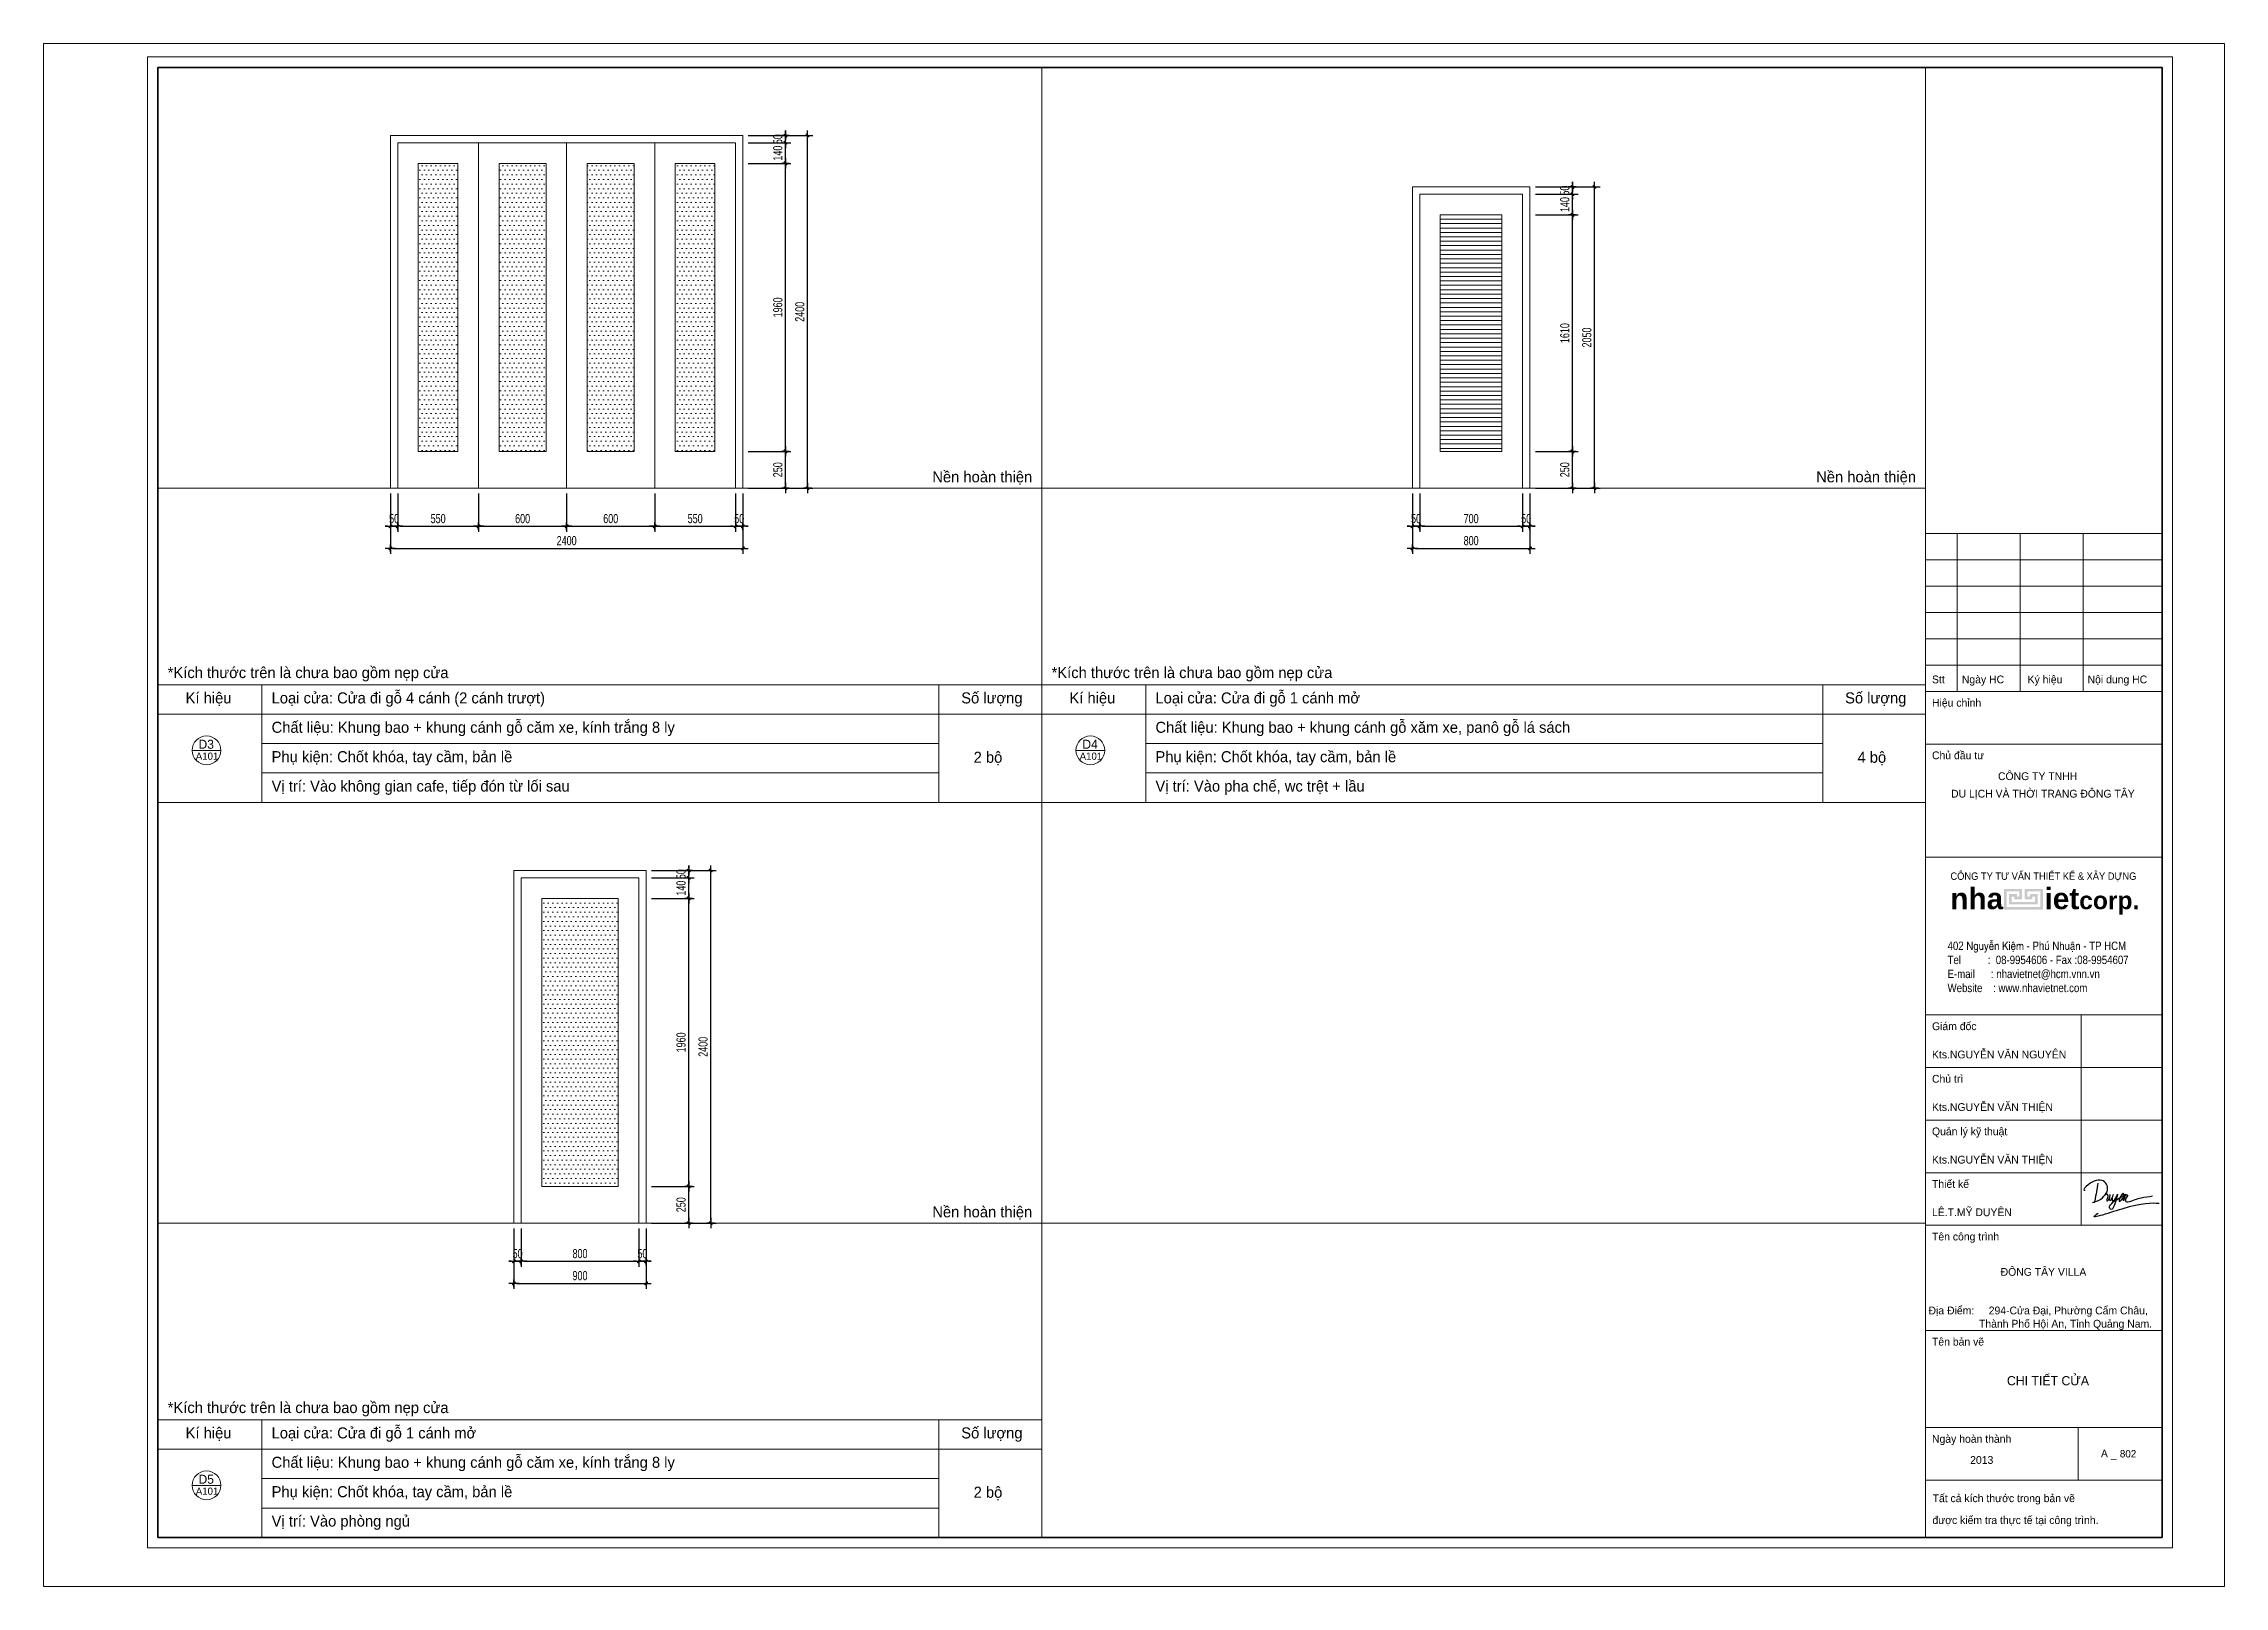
# Model space of a CAD drawing. Header units: inches. Extents: x 88947 to 296847, y 35049 to 161062.
# Drawn here: x 222597 to 237447, y 56051 to 66552 of the extents above; entities that cross this region are included whole.
import ezdxf
from ezdxf.enums import TextEntityAlignment as Align
from ezdxf.xclip import XClip

# ---------------------------------------------------------------- set-up
doc = ezdxf.new("R2010")
doc.units = ezdxf.units.IN
doc.header["$MEASUREMENT"] = 0
doc.header["$XCLIPFRAME"] = 0
doc.header["$PDMODE"] = 1
doc.linetypes.add('HIDDEN', pattern=[0.375, 0.25, -0.125])
doc.layers.add('$AUDIT_BAD_LAYER1', color=7, linetype='Continuous')
doc.layers.add('text', color=2, linetype='Continuous')
for name, color, linetype, lineweight in [('0.15', 175, 'Continuous', 20), ('0.4', 1, 'Continuous', 30), ('A-Dims', 145, 'Continuous', 25), ('A-Text', 30, 'Continuous', 9), ('A-Wall', 2, 'Continuous', 35), ('CUA', 42, 'Continuous', 20), ('DIM', 7, 'Continuous', 25), ('DOOR', 142, 'Continuous', 15), ('HACTH', 8, 'Continuous', 5), ('KHUNG 2', 144, 'Continuous', 18), ('KY HIEU', 4, 'Continuous', 25), ('NETMANH', 192, 'Continuous', 18)]:
    doc.layers.add(name, color=color, linetype=linetype, lineweight=lineweight)
doc.styles.add('FRANKO', font='VFRANKO.TTF')
doc.styles.add('KH-TEXT', font='VAVON.TTF')
doc.styles.add('KHUNGTEN', font='VHELVEB.TTF')
doc.styles.add('VNI-HELVE-CONDENSE', font='VNARIAL.TTF', dxfattribs={"width": 0.7})
doc.dimstyles.new('TAS-50', dxfattribs={"dimscale": 25, "dimtxt": 2.5, "dimasz": 0.7, "dimexe": 1.5, "dimexo": 1.5, "dimgap": 0.8, "dimtad": 1, "dimdec": 0, "dimzin": 3, "dimdsep": 46, "dimtxsty": 'VNI-HELVE-CONDENSE', "dimblk": 'TICK', "dimcen": 2.5, "dimclrt": 71, "dimazin": 2, "dimtfac": 0.75, "dimtdec": 0, "dimtix": 1, "dimtmove": 2, "dimatfit": 2, "dimldrblk": 'TICK123', "dimfxl": 1.5, "dimtolj": 1, "dimtzin": 0, "dimarcsym": 0})

msp = doc.modelspace()

# ---------------------------------------------------------------- texts
at = {"layer": 'A-Text', "style": 'FRANKO'}
for s, p in [('Neàn hoaøn thieän', (228648.9, 63566.2)), ('Neàn hoaøn thieän', (234667.5, 63566.2)), ('*Kích thöôùc treân laø chöa bao goàm neïp cöûa', (223442.5, 62233.8)), ('*Kích thöôùc treân laø chöa bao goàm neïp cöûa', (229461.1, 62233.8)), ('Kí hieäu', (223564.3, 62061.4)), ('Loaïi cöûa: Cöûa ñi goã 4 caùnh (2 caùnh tröôït)', (224149.8, 62061.4)), ('Soá löôïng', (228845.9, 62061.4)), ('Kí hieäu', (229582.9, 62061.4)), ('Loaïi cöûa: Cöûa ñi goã 1 caùnh môû ', (230168.4, 62061.4)), ('Soá löôïng', (234864.5, 62061.4)), ('Chaát lieäu: Khung bao + khung caùnh goã caêm xe, kính traéng 8 ly ', (224149.8, 61861.4)), ('Chaát lieäu: Khung bao + khung caùnh goã xaêm xe, panoâ goã laù saùch', (230168.4, 61861.4)), ('Phuï kieän: Choát khoùa, tay caàm, baûn leà', (224149.8, 61661.4)), ('2 boä', (228930.3, 61657.4)), ('Phuï kieän: Choát khoùa, tay caàm, baûn leà', (230168.4, 61661.4)), ('4 boä', (234948.9, 61657.4)), ('Vò trí: Vaøo khoâng gian cafe, tieáp ñoùn töø loái sau', (224149.8, 61461.4)), ('Vò trí: Vaøo pha cheá, wc treät + laàu', (230168.4, 61461.4)), ('Neàn hoaøn thieän', (228648.9, 58563.2)), ('*Kích thöôùc treân laø chöa bao goàm neïp cöûa', (223442.5, 57230.8)), ('Kí hieäu', (223564.3, 57058.4)), ('Loaïi cöûa: Cöûa ñi goã 1 caùnh môû ', (224149.8, 57058.4)), ('Soá löôïng', (228845.9, 57058.4)), ('Chaát lieäu: Khung bao + khung caùnh goã caêm xe, kính traéng 8 ly ', (224149.8, 56858.4)), ('Phuï kieän: Choát khoùa, tay caàm, baûn leà', (224149.8, 56658.4)), ('2 boä', (228930.3, 56654.4)), ('Vò trí: Vaøo phoøng nguû', (224149.8, 56458.4))]:
    msp.add_text(s, height=75, dxfattribs=at).set_placement(p)
at = {"layer": 'text', "style": 'FRANKO'}
for s, height, p in [('CHI TIEÁT CÖÛA', 62.5, (235966.7, 57420)), ('802', 50, (236735.7, 56928.8))]:
    msp.add_text(s, height=height, dxfattribs=at).set_placement(p)

# ---------------------------------------------------------------- blocks, each defined once
blk = doc.blocks.new('A$C63FF6805')
at = {"layer": 'HACTH'}
h = blk.add_hatch(dxfattribs=at)
h.set_pattern_fill('DOTS', color=256, scale=500, style=0)
h.set_pattern_definition([(0, (-2310, -2310), (15.625, 31.25), [0, -31.25])])
h.paths.add_polyline_path([(-2040, -190), (-2310, -190), (-2310, -2150), (-2040, -2150)])
h = blk.add_hatch(dxfattribs=at)
h.set_pattern_fill('DOTS', color=256, scale=500, style=0)
h.set_pattern_definition([(0, (-1760, -2310), (15.625, 31.25), [0, -31.25])])
h.paths.add_polyline_path([(-1440, -190), (-1760, -190), (-1760, -2150), (-1440, -2150)])
h = blk.add_hatch(dxfattribs=at)
h.set_pattern_fill('DOTS', color=256, scale=500, style=0)
h.set_pattern_definition([(180, (-840, -2310), (-15.625, 31.25), [0, -31.25])])
h.paths.add_polyline_path([(-1160, -190), (-840, -190), (-840, -2150), (-1160, -2150)])
h = blk.add_hatch(dxfattribs=at)
h.set_pattern_fill('DOTS', color=256, scale=500, style=0)
h.set_pattern_definition([(180, (-290, -2310), (-15.625, 31.25), [0, -31.25])])
h.paths.add_polyline_path([(-560, -190), (-290, -190), (-290, -2150), (-560, -2150)])
at = {"layer": 'CUA'}
for points in [[(-100, -2400), (-100, 0), (-2500, 0), (-2500, -2400)], [(-1300, -50), (-1900, -50), (-1900, -2400), (-1300, -2400)], [(-1300, -50), (-700, -50), (-700, -2400), (-1300, -2400)], [(-2040, -190), (-2310, -190), (-2310, -2150), (-2040, -2150)], [(-1440, -190), (-1760, -190), (-1760, -2150), (-1440, -2150)], [(-1160, -190), (-840, -190), (-840, -2150), (-1160, -2150)], [(-560, -190), (-290, -190), (-290, -2150), (-560, -2150)]]:
    blk.add_lwpolyline(points, close=True, dxfattribs=at)
for points in [[(-1900, -50), (-2450, -50), (-2450, -2400), (-1900, -2400), (-1900, -50)], [(-700, -50), (-1900, -50)], [(-1900, -2400), (-1900, -50)], [(-700, -2400), (-150, -2400), (-150, -50), (-700, -50), (-700, -2400)], [(-700, -2400), (-700, -50)], [(-1160, -190), (-840, -190)], [(-1900, -2400), (-700, -2400)]]:
    blk.add_lwpolyline(points, dxfattribs=at)
blk = doc.blocks.new('TICK')
at = {"layer": 'A-Dims', "color": 1}
for p, q in [((-2, 0), (2, 0)), ((0, 1.5), (0, -1.5))]:
    blk.add_line(p, q, dxfattribs=at)
at = {"layer": 'A-Dims', "color": 1, "const_width": 0.788}
blk.add_lwpolyline([(-0.33, -0.35), (0.38, 0.38)], dxfattribs=at)
at = {"layer": 'A-Dims', "color": 1, "const_width": 0.394}
for points in [[(0.24, 0.52, -0.414214), (0.52, 0.52, -1)], [(0.52, 0.52, -0.414214), (0.52, 0.24, -1)], [(-0.47, -0.21, 0.414214), (-0.47, -0.49, 1)], [(-0.47, -0.49, 0.414214), (-0.19, -0.49, 1)]]:
    blk.add_lwpolyline(points, format="xyb", dxfattribs=at)
blk = doc.blocks.new('*D3468')
at = {"layer": 'Defpoints', "color": 0}
for p in [(227359, 63777), (227649, 63777), (227359, 63527)]:
    blk.add_point(p, dxfattribs=at)
at = {"layer": 'DIM', "color": 0, "lineweight": -2}
for p, q in [((227396, 63777), (227686, 63777)), ((227649, 63545), (227649, 63760)), ((227396, 63527), (227686, 63527))]:
    blk.add_line(p, q, dxfattribs=at)
at = {"layer": 'DIM', "color": 0, "lineweight": -2, "xscale": 17.5, "yscale": 17.5, "zscale": 17.5}
for p, rotation in [((227649, 63777), 90), ((227649, 63527), 270)]:
    blk.add_blockref('TICK', p, dxfattribs=dict(at, rotation=rotation))
at = {"layer": 'DIM', "color": 71, "insert": (227597, 63652), "char_height": 62.5, "attachment_point": 5, "rotation": 90, "style": 'VNI-HELVE-CONDENSE'}
blk.add_mtext('\\A1;250', dxfattribs=at)
blk = doc.blocks.new('TICK123')
at = {"layer": 'A-Dims', "color": 1}
blk.add_lwpolyline([(0.05, 0, 0, 0.84, 0), (-2.11, 0, 8.4, 8.4, 0)], format="xyseb", dxfattribs=at)
blk = doc.blocks.new('*D3469')
at = {"layer": 'Defpoints', "color": 0}
for p in [(227359, 65737), (227649, 65737), (227359, 63777)]:
    blk.add_point(p, dxfattribs=at)
at = {"layer": 'DIM', "color": 0, "lineweight": -2}
for p, q in [((227396, 65737), (227686, 65737)), ((227649, 63795), (227649, 65720)), ((227396, 63777), (227686, 63777))]:
    blk.add_line(p, q, dxfattribs=at)
at = {"layer": 'DIM', "color": 0, "lineweight": -2, "xscale": 17.5, "yscale": 17.5, "zscale": 17.5}
for p, rotation in [((227649, 65737), 90), ((227649, 63777), 270)]:
    blk.add_blockref('TICK', p, dxfattribs=dict(at, rotation=rotation))
at = {"layer": 'DIM', "color": 71, "insert": (227597, 64757), "char_height": 62.5, "attachment_point": 5, "rotation": 90, "style": 'VNI-HELVE-CONDENSE'}
blk.add_mtext('\\A1;1960', dxfattribs=at)
blk = doc.blocks.new('*D3470')
at = {"layer": 'Defpoints', "color": 0}
for p in [(227359, 65877), (227649, 65877), (227359, 65737)]:
    blk.add_point(p, dxfattribs=at)
at = {"layer": 'DIM', "color": 0, "lineweight": -2}
for p, q in [((227396, 65877), (227686, 65877)), ((227649, 65755), (227649, 65860)), ((227396, 65737), (227686, 65737))]:
    blk.add_line(p, q, dxfattribs=at)
at = {"layer": 'DIM', "color": 0, "lineweight": -2, "xscale": 17.5, "yscale": 17.5, "zscale": 17.5}
for p, rotation in [((227649, 65877), 90), ((227649, 65737), 270)]:
    blk.add_blockref('TICK', p, dxfattribs=dict(at, rotation=rotation))
at = {"layer": 'DIM', "color": 71, "insert": (227597, 65807), "char_height": 62.5, "attachment_point": 5, "rotation": 90, "style": 'VNI-HELVE-CONDENSE'}
blk.add_mtext('\\A1;140', dxfattribs=at)
blk = doc.blocks.new('*D3471')
at = {"layer": 'Defpoints', "color": 0}
for p in [(227359, 65927), (227359, 65877), (227649, 65927)]:
    blk.add_point(p, dxfattribs=at)
at = {"layer": 'DIM', "color": 0, "lineweight": -2}
for p, q in [((227649, 65945), (227649, 65962)), ((227396, 65927), (227686, 65927)), ((227396, 65877), (227686, 65877)), ((227649, 65877), (227649, 65927)), ((227649, 65860), (227649, 65842))]:
    blk.add_line(p, q, dxfattribs=at)
at = {"layer": 'DIM', "color": 0, "lineweight": -2, "xscale": 17.5, "yscale": 17.5, "zscale": 17.5}
for p, rotation in [((227649, 65927), 270), ((227649, 65877), 90)]:
    blk.add_blockref('TICK', p, dxfattribs=dict(at, rotation=rotation))
at = {"layer": 'DIM', "color": 71, "insert": (227597, 65902), "char_height": 62.5, "attachment_point": 5, "rotation": 90, "style": 'VNI-HELVE-CONDENSE'}
blk.add_mtext('\\A1;50', dxfattribs=at)
blk = doc.blocks.new('*D3472')
at = {"layer": 'Defpoints', "color": 0}
for p in [(227509, 65927), (227799, 65927), (227509, 63527)]:
    blk.add_point(p, dxfattribs=at)
at = {"layer": 'DIM', "color": 0, "lineweight": -2}
for p, q in [((227546, 65927), (227836, 65927)), ((227799, 63545), (227799, 65910)), ((227546, 63527), (227836, 63527))]:
    blk.add_line(p, q, dxfattribs=at)
at = {"layer": 'DIM', "color": 0, "lineweight": -2, "xscale": 17.5, "yscale": 17.5, "zscale": 17.5}
for p, rotation in [((227799, 65927), 90), ((227799, 63527), 270)]:
    blk.add_blockref('TICK', p, dxfattribs=dict(at, rotation=rotation))
at = {"layer": 'DIM', "color": 71, "insert": (227747, 64727), "char_height": 62.5, "attachment_point": 5, "rotation": 90, "style": 'VNI-HELVE-CONDENSE'}
blk.add_mtext('\\A1;2400', dxfattribs=at)
blk = doc.blocks.new('KH-DR')
blk.add_line((-4, 0), (4, 0))
blk.add_circle((0, 0), 4)
at = {"color": 3, "style": 'KH-TEXT'}
blk.add_attdef('SYMBOL', text='', height=2.5, dxfattribs=at).set_placement((-0.08, 1.7), align=Align.MIDDLE_CENTER)
at = {"style": 'KH-TEXT'}
blk.add_attdef('TYPE', text='', height=2, dxfattribs=at).set_placement((-0.1, -1.61), align=Align.MIDDLE_CENTER)
blk = doc.blocks.new('*D3473')
at = {"layer": 'Defpoints', "color": 0}
for p in [(224959, 63527), (225009, 63527), (225009, 63267)]:
    blk.add_point(p, dxfattribs=at)
at = {"layer": 'DIM', "color": 0, "lineweight": -2}
for p, q in [((224959, 63490), (224959, 63229)), ((225009, 63490), (225009, 63229)), ((224941, 63267), (224924, 63267)), ((224959, 63267), (225009, 63267)), ((225026, 63267), (225044, 63267))]:
    blk.add_line(p, q, dxfattribs=at)
at = {"layer": 'DIM', "color": 0, "lineweight": -2, "xscale": 17.5, "yscale": 17.5, "zscale": 17.5}
blk.add_blockref('TICK', (224959, 63267), dxfattribs=at)
at = {"layer": 'DIM', "color": 0, "lineweight": -2, "xscale": 17.5, "yscale": 17.5, "zscale": 17.5, "rotation": 180}
blk.add_blockref('TICK', (225009, 63267), dxfattribs=at)
at = {"layer": 'DIM', "color": 71, "insert": (224984, 63319), "char_height": 62.5, "attachment_point": 5, "style": 'VNI-HELVE-CONDENSE'}
blk.add_mtext('\\A1;50', dxfattribs=at)
blk = doc.blocks.new('*D3474')
at = {"layer": 'Defpoints', "color": 0}
for p in [(225009, 63527), (225559, 63527), (225559, 63267)]:
    blk.add_point(p, dxfattribs=at)
at = {"layer": 'DIM', "color": 0, "lineweight": -2}
for p, q in [((225009, 63490), (225009, 63229)), ((225559, 63490), (225559, 63229)), ((225026, 63267), (225541, 63267))]:
    blk.add_line(p, q, dxfattribs=at)
at = {"layer": 'DIM', "color": 0, "lineweight": -2, "xscale": 17.5, "yscale": 17.5, "zscale": 17.5, "rotation": 180}
blk.add_blockref('TICK', (225009, 63267), dxfattribs=at)
at = {"layer": 'DIM', "color": 0, "lineweight": -2, "xscale": 17.5, "yscale": 17.5, "zscale": 17.5}
blk.add_blockref('TICK', (225559, 63267), dxfattribs=at)
at = {"layer": 'DIM', "color": 71, "insert": (225284, 63319), "char_height": 62.5, "attachment_point": 5, "style": 'VNI-HELVE-CONDENSE'}
blk.add_mtext('\\A1;550', dxfattribs=at)
blk = doc.blocks.new('*D3475')
at = {"layer": 'Defpoints', "color": 0}
for p in [(225559, 63527), (226159, 63527), (226159, 63267)]:
    blk.add_point(p, dxfattribs=at)
at = {"layer": 'DIM', "color": 0, "lineweight": -2}
for p, q in [((225559, 63490), (225559, 63229)), ((226159, 63490), (226159, 63229)), ((225576, 63267), (226141, 63267))]:
    blk.add_line(p, q, dxfattribs=at)
at = {"layer": 'DIM', "color": 0, "lineweight": -2, "xscale": 17.5, "yscale": 17.5, "zscale": 17.5, "rotation": 180}
blk.add_blockref('TICK', (225559, 63267), dxfattribs=at)
at = {"layer": 'DIM', "color": 0, "lineweight": -2, "xscale": 17.5, "yscale": 17.5, "zscale": 17.5}
blk.add_blockref('TICK', (226159, 63267), dxfattribs=at)
at = {"layer": 'DIM', "color": 71, "insert": (225859, 63319), "char_height": 62.5, "attachment_point": 5, "style": 'VNI-HELVE-CONDENSE'}
blk.add_mtext('\\A1;600', dxfattribs=at)
blk = doc.blocks.new('*D3476')
at = {"layer": 'Defpoints', "color": 0}
for p in [(226159, 63527), (226759, 63527), (226759, 63267)]:
    blk.add_point(p, dxfattribs=at)
at = {"layer": 'DIM', "color": 0, "lineweight": -2}
for p, q in [((226159, 63490), (226159, 63229)), ((226759, 63490), (226759, 63229)), ((226176, 63267), (226741, 63267))]:
    blk.add_line(p, q, dxfattribs=at)
at = {"layer": 'DIM', "color": 0, "lineweight": -2, "xscale": 17.5, "yscale": 17.5, "zscale": 17.5, "rotation": 180}
blk.add_blockref('TICK', (226159, 63267), dxfattribs=at)
at = {"layer": 'DIM', "color": 0, "lineweight": -2, "xscale": 17.5, "yscale": 17.5, "zscale": 17.5}
blk.add_blockref('TICK', (226759, 63267), dxfattribs=at)
at = {"layer": 'DIM', "color": 71, "insert": (226459, 63319), "char_height": 62.5, "attachment_point": 5, "style": 'VNI-HELVE-CONDENSE'}
blk.add_mtext('\\A1;600', dxfattribs=at)
blk = doc.blocks.new('*D3477')
at = {"layer": 'Defpoints', "color": 0}
for p in [(226759, 63527), (227309, 63527), (227309, 63267)]:
    blk.add_point(p, dxfattribs=at)
at = {"layer": 'DIM', "color": 0, "lineweight": -2}
for p, q in [((226759, 63490), (226759, 63229)), ((227309, 63490), (227309, 63229)), ((226776, 63267), (227291, 63267))]:
    blk.add_line(p, q, dxfattribs=at)
at = {"layer": 'DIM', "color": 0, "lineweight": -2, "xscale": 17.5, "yscale": 17.5, "zscale": 17.5, "rotation": 180}
blk.add_blockref('TICK', (226759, 63267), dxfattribs=at)
at = {"layer": 'DIM', "color": 0, "lineweight": -2, "xscale": 17.5, "yscale": 17.5, "zscale": 17.5}
blk.add_blockref('TICK', (227309, 63267), dxfattribs=at)
at = {"layer": 'DIM', "color": 71, "insert": (227034, 63319), "char_height": 62.5, "attachment_point": 5, "style": 'VNI-HELVE-CONDENSE'}
blk.add_mtext('\\A1;550', dxfattribs=at)
blk = doc.blocks.new('*D3478')
at = {"layer": 'Defpoints', "color": 0}
for p in [(227309, 63527), (227359, 63527), (227359, 63267)]:
    blk.add_point(p, dxfattribs=at)
at = {"layer": 'DIM', "color": 0, "lineweight": -2}
for p, q in [((227309, 63490), (227309, 63229)), ((227359, 63490), (227359, 63229)), ((227291, 63267), (227274, 63267)), ((227309, 63267), (227359, 63267)), ((227376, 63267), (227394, 63267))]:
    blk.add_line(p, q, dxfattribs=at)
at = {"layer": 'DIM', "color": 0, "lineweight": -2, "xscale": 17.5, "yscale": 17.5, "zscale": 17.5}
blk.add_blockref('TICK', (227309, 63267), dxfattribs=at)
at = {"layer": 'DIM', "color": 0, "lineweight": -2, "xscale": 17.5, "yscale": 17.5, "zscale": 17.5, "rotation": 180}
blk.add_blockref('TICK', (227359, 63267), dxfattribs=at)
at = {"layer": 'DIM', "color": 71, "insert": (227334, 63319), "char_height": 62.5, "attachment_point": 5, "style": 'VNI-HELVE-CONDENSE'}
blk.add_mtext('\\A1;50', dxfattribs=at)
blk = doc.blocks.new('*D3479')
at = {"layer": 'Defpoints', "color": 0}
for p in [(224959, 63377), (227359, 63377), (227359, 63117)]:
    blk.add_point(p, dxfattribs=at)
at = {"layer": 'DIM', "color": 0, "lineweight": -2}
for p, q in [((224959, 63340), (224959, 63079)), ((227359, 63340), (227359, 63079)), ((224976, 63117), (227341, 63117))]:
    blk.add_line(p, q, dxfattribs=at)
at = {"layer": 'DIM', "color": 0, "lineweight": -2, "xscale": 17.5, "yscale": 17.5, "zscale": 17.5, "rotation": 180}
blk.add_blockref('TICK', (224959, 63117), dxfattribs=at)
at = {"layer": 'DIM', "color": 0, "lineweight": -2, "xscale": 17.5, "yscale": 17.5, "zscale": 17.5}
blk.add_blockref('TICK', (227359, 63117), dxfattribs=at)
at = {"layer": 'DIM', "color": 71, "insert": (226159, 63169), "char_height": 62.5, "attachment_point": 5, "style": 'VNI-HELVE-CONDENSE'}
blk.add_mtext('\\A1;2400', dxfattribs=at)
blk = doc.blocks.new('A$C22DF5D2D')
for points in [[(-10, 1159), (-123, 479), (-148, 421), (-212, 409), (-104, 451), (219, 660), (363, 901), (147, 1267), (-150, 1235), (-388, 1094), (-537, 889), (-506, 892)], [(2356, 378), (916, 165), (-61, -39), (0, 0), (-61, -39)], [(255, 700), (290, 728), (339, 743), (363, 705), (341, 552), (331, 483), (357, 485), (464, 729), (431, 561), (448, 495), (513, 535), (530, 566), (588, 726), (535, 529), (559, 486), (639, 526), (747, 742), (622, 304), (565, 189), (507, 143), (444, 188), (443, 257), (521, 382), (803, 578), (926, 655), (981, 729), (981, 766), (870, 665), (831, 456), (904, 515), (1051, 736), (976, 480), (1094, 717), (1127, 703), (1105, 634), (1056, 499), (1066, 460), (1148, 442), (1421, 530), (1656, 597), (2094, 666)]]:
    blk.add_spline(points, degree=3)
blk = doc.blocks.new('khung ten')
at = {"layer": '0.4'}
h = blk.add_hatch(color=256, dxfattribs=at)
h.paths.add_polyline_path([(303108, -206615), (302758, -206615), (302758, -207015), (303508, -207015), (303508, -206615), (303158, -206615), (303158, -206815), (303308, -206815), (303308, -206765), (303358, -206765), (303358, -206865), (302908, -206865), (302908, -206765), (302958, -206765), (302958, -206815), (303108, -206815)])
h.paths.add_polyline_path([(303058, -206665), (303058, -206765), (303008, -206765), (303008, -206715), (302858, -206715), (302858, -206915), (303408, -206915), (303408, -206715), (303258, -206715), (303258, -206765), (303208, -206765), (303208, -206665), (303458, -206665), (303458, -206965), (302808, -206965), (302808, -206665)], flags=16)
at = {"layer": '0.15', "ltscale": 0.7}
blk.add_line((301249, -213090), (305804, -213090), dxfattribs=at)
at = {"layer": 'A-Wall', "ltscale": 0.7}
blk.add_lwpolyline([(267204, -219099), (305804, -219099), (305804, -190799), (267204, -190799)], close=True, dxfattribs=at)
at = {"layer": 'KHUNG 2', "ltscale": 0.7}
for p, q in [((301249, -219099), (301249, -190799)), ((301249, -199776), (305804, -199776)), ((301856, -202813), (301856, -199776)), ((303071, -202813), (303071, -199776)), ((304286, -202813), (304286, -199776)), ((301249, -200282), (305804, -200282)), ((301249, -200789), (305804, -200789)), ((305804, -201295), (301249, -201295)), ((301249, -201801), (305804, -201801)), ((301249, -202307), (305804, -202307)), ((301249, -202813), (305804, -202813)), ((301249, -203826), (305804, -203826)), ((301249, -206004), (305804, -206004)), ((301249, -209041), (305804, -209041)), ((304246, -213090), (304246, -209041)), ((301249, -210053), (305804, -210053)), ((301249, -211065), (305804, -211065)), ((301249, -212078), (305804, -212078)), ((301249, -213090), (305804, -213090)), ((301249, -215115), (305804, -215115)), ((301249, -216986), (305804, -216986)), ((304185, -217998), (304185, -216986)), ((301249, -217998), (305804, -217998))]:
    blk.add_line(p, q, dxfattribs=at)
blk.add_lwpolyline([(267004, -219299), (306004, -219299), (306004, -190599), (267004, -190599)], close=True, dxfattribs=at)
at = {"layer": 'NETMANH', "ltscale": 0.7}
blk.add_lwpolyline([(265004, -220042), (307004, -220042), (307004, -190342), (265004, -190342)], close=True, dxfattribs=at)
at = {"layer": 'text', "linetype": 'Continuous', "xscale": 0.5, "yscale": 0.5, "zscale": 0.5}
blk.add_blockref('A$C22DF5D2D', (304573, -212860), dxfattribs=at)
at = {"layer": '$AUDIT_BAD_LAYER1', "color": 2, "linetype": 'Continuous', "style": 'KHUNGTEN', "width": 0.9}
blk.add_text('COÂNG TY TÖ VAÁN THIEÁT KEÁ & XAÂY DÖÏNG', height=142.53, dxfattribs=at).set_placement((303519, -206369), align=Align.MIDDLE_CENTER)
at = {"layer": '$AUDIT_BAD_LAYER1', "color": 2, "linetype": 'Continuous', "insert": (301673, -207630), "char_height": 161.97, "width": 6102.51, "attachment_point": 1, "style": 'KHUNGTEN'}
blk.add_mtext('{\\fVNI-Helve-Condense|b0|i0|c0|p2;402 Nguyeãn Kieäm - Phuù Nhuaän - TP HCM \\PTel          :  08-9954606 - Fax :08-9954607\\PE-mail      : nhavietnet@hcm.vnn.vn\\PWebsite    : www.nhavietnet.com}', dxfattribs=at)
at = {"layer": 'text', "linetype": 'Continuous', "style": 'FRANKO'}
for s, p in [('Stt', (301373, -202657)), ('Ngaøy HC', (301948, -202657)), ('Kyù hieäu', (303215, -202657)), ('Noäi dung HC', (304369, -202657)), ('Hieäu chænh', (301373, -203106)), ('Chuû ñaàu tö', (301373, -204118)), ('COÂNG TY TNHH ', (302644, -204520)), ('DU LÒCH VAØ THÔØI TRANG ÑOÂNG TAÂY', (301740, -204857)), ('Giaùm ñoác', (301373, -209334)), ('Kts.NGUYEÃN VAÊN NGUYEÂN', (301373, -209878)), ('Chuû trì', (301373, -210346)), ('Kts.NGUYEÃN VAÊN THIEÄN', (301373, -210890)), ('Quaûn lyù kyõ thuaät', (301373, -211358)), ('Kts.NGUYEÃN VAÊN THIEÄN', (301373, -211903)), ('Thieát keá', (301373, -212370)), ('LEÂ.T.MYÕ DUYEÂN', (301373, -212915)), ('Teân coâng trình', (301373, -213383)), ('ÑOÂNG TAÂY VILLA', (302695, -214063)), ('Ñòa Ñieåm:     294-Cöûa Ñaïi, Phöôøng Caåm Chaâu, ', (301306, -214806)), ('Thaønh Phoá Hoäi An, Tænh Quaûng Nam.', (302278, -215061)), ('Teân baûn veõ ', (301373, -215407)), ('Ngaøy hoaøn thaønh', (301373, -217278)), ('2013', (302108, -217684)), ('A _ ', (304627, -217560)), ('Taát caû kích thöôùc trong baûn veõ ', (301385, -218421)), ('ñöôïc kieåm tra thöïc teá taïi coâng trình.', (301381, -218842))]:
    blk.add_text(s, height=150, dxfattribs=at).set_placement(p)
at = {"layer": 'text', "linetype": 'Continuous', "insert": (303546, -206852), "char_height": 410.12, "width": 9417.44, "attachment_point": 5, "style": 'KHUNGTEN'}
blk.add_mtext('{\\fVNI-Helve|b1|i0|c0|p2;nha     iet\\H0.8274x;corp.}', dxfattribs=at)
blk = doc.blocks.new('A$C7B5264D7')
at = {"layer": 'CUA'}
for points in [[(0, 0), (0, 2050), (-800, 2050), (-800, 0)], [(-50, 0), (-50, 2000), (-750, 2000), (-750, 0)], [(-190, 250), (-190, 1860), (-610, 1860), (-610, 250)]]:
    blk.add_lwpolyline(points, close=True, dxfattribs=at)
blk.add_lwpolyline([(-190, 1860), (-610, 1860)], dxfattribs=at)
blk = doc.blocks.new('*D3493')
at = {"layer": 'Defpoints', "color": 0}
for p in [(232718, 63777), (233008, 63777), (232718, 63527)]:
    blk.add_point(p, dxfattribs=at)
at = {"layer": 'DIM', "color": 0, "lineweight": -2}
for p, q in [((232756, 63777), (233046, 63777)), ((233008, 63545), (233008, 63760)), ((232756, 63527), (233046, 63527))]:
    blk.add_line(p, q, dxfattribs=at)
at = {"layer": 'DIM', "color": 0, "lineweight": -2, "xscale": 17.5, "yscale": 17.5, "zscale": 17.5}
for p, rotation in [((233008, 63777), 90), ((233008, 63527), 270)]:
    blk.add_blockref('TICK', p, dxfattribs=dict(at, rotation=rotation))
at = {"layer": 'DIM', "color": 71, "insert": (232956, 63652), "char_height": 62.5, "attachment_point": 5, "rotation": 90, "style": 'VNI-HELVE-CONDENSE'}
blk.add_mtext('\\A1;250', dxfattribs=at)
blk = doc.blocks.new('*D3494')
at = {"layer": 'Defpoints', "color": 0}
for p in [(232718, 65387), (233008, 65387), (232718, 63777)]:
    blk.add_point(p, dxfattribs=at)
at = {"layer": 'DIM', "color": 0, "lineweight": -2}
for p, q in [((232756, 65387), (233046, 65387)), ((233008, 63795), (233008, 65370)), ((232756, 63777), (233046, 63777))]:
    blk.add_line(p, q, dxfattribs=at)
at = {"layer": 'DIM', "color": 0, "lineweight": -2, "xscale": 17.5, "yscale": 17.5, "zscale": 17.5}
for p, rotation in [((233008, 65387), 90), ((233008, 63777), 270)]:
    blk.add_blockref('TICK', p, dxfattribs=dict(at, rotation=rotation))
at = {"layer": 'DIM', "color": 71, "insert": (232956, 64582), "char_height": 62.5, "attachment_point": 5, "rotation": 90, "style": 'VNI-HELVE-CONDENSE'}
blk.add_mtext('\\A1;1610', dxfattribs=at)
blk = doc.blocks.new('*D3495')
at = {"layer": 'Defpoints', "color": 0}
for p in [(232718, 65527), (233008, 65527), (232718, 65387)]:
    blk.add_point(p, dxfattribs=at)
at = {"layer": 'DIM', "color": 0, "lineweight": -2}
for p, q in [((232756, 65527), (233046, 65527)), ((233008, 65405), (233008, 65510)), ((232756, 65387), (233046, 65387))]:
    blk.add_line(p, q, dxfattribs=at)
at = {"layer": 'DIM', "color": 0, "lineweight": -2, "xscale": 17.5, "yscale": 17.5, "zscale": 17.5}
for p, rotation in [((233008, 65527), 90), ((233008, 65387), 270)]:
    blk.add_blockref('TICK', p, dxfattribs=dict(at, rotation=rotation))
at = {"layer": 'DIM', "color": 71, "insert": (232956, 65457), "char_height": 62.5, "attachment_point": 5, "rotation": 90, "style": 'VNI-HELVE-CONDENSE'}
blk.add_mtext('\\A1;140', dxfattribs=at)
blk = doc.blocks.new('*D3496')
at = {"layer": 'Defpoints', "color": 0}
for p in [(232718, 65577), (232718, 65527), (233008, 65577)]:
    blk.add_point(p, dxfattribs=at)
at = {"layer": 'DIM', "color": 0, "lineweight": -2}
for p, q in [((232756, 65577), (233046, 65577)), ((232756, 65527), (233046, 65527)), ((233008, 65595), (233008, 65612)), ((233008, 65527), (233008, 65577)), ((233008, 65510), (233008, 65492))]:
    blk.add_line(p, q, dxfattribs=at)
at = {"layer": 'DIM', "color": 0, "lineweight": -2, "xscale": 17.5, "yscale": 17.5, "zscale": 17.5}
for p, rotation in [((233008, 65577), 270), ((233008, 65527), 90)]:
    blk.add_blockref('TICK', p, dxfattribs=dict(at, rotation=rotation))
at = {"layer": 'DIM', "color": 71, "insert": (232956, 65552), "char_height": 62.5, "attachment_point": 5, "rotation": 90, "style": 'VNI-HELVE-CONDENSE'}
blk.add_mtext('\\A1;50', dxfattribs=at)
blk = doc.blocks.new('*D3497')
at = {"layer": 'Defpoints', "color": 0}
for p in [(232868, 65577), (233158, 65577), (232868, 63527)]:
    blk.add_point(p, dxfattribs=at)
at = {"layer": 'DIM', "color": 0, "lineweight": -2}
for p, q in [((232906, 65577), (233196, 65577)), ((233158, 63545), (233158, 65560)), ((232906, 63527), (233196, 63527))]:
    blk.add_line(p, q, dxfattribs=at)
at = {"layer": 'DIM', "color": 0, "lineweight": -2, "xscale": 17.5, "yscale": 17.5, "zscale": 17.5}
for p, rotation in [((233158, 65577), 90), ((233158, 63527), 270)]:
    blk.add_blockref('TICK', p, dxfattribs=dict(at, rotation=rotation))
at = {"layer": 'DIM', "color": 71, "insert": (233106, 64552), "char_height": 62.5, "attachment_point": 5, "rotation": 90, "style": 'VNI-HELVE-CONDENSE'}
blk.add_mtext('\\A1;2050', dxfattribs=at)
blk = doc.blocks.new('*D3498')
at = {"layer": 'Defpoints', "color": 0}
for p in [(231918, 63527), (231968, 63527), (231968, 63267)]:
    blk.add_point(p, dxfattribs=at)
at = {"layer": 'DIM', "color": 0, "lineweight": -2}
for p, q in [((231918, 63490), (231918, 63229)), ((231968, 63490), (231968, 63229)), ((231901, 63267), (231883, 63267)), ((231918, 63267), (231968, 63267)), ((231986, 63267), (232003, 63267))]:
    blk.add_line(p, q, dxfattribs=at)
at = {"layer": 'DIM', "color": 0, "lineweight": -2, "xscale": 17.5, "yscale": 17.5, "zscale": 17.5}
blk.add_blockref('TICK', (231918, 63267), dxfattribs=at)
at = {"layer": 'DIM', "color": 0, "lineweight": -2, "xscale": 17.5, "yscale": 17.5, "zscale": 17.5, "rotation": 180}
blk.add_blockref('TICK', (231968, 63267), dxfattribs=at)
at = {"layer": 'DIM', "color": 71, "insert": (231943, 63319), "char_height": 62.5, "attachment_point": 5, "style": 'VNI-HELVE-CONDENSE'}
blk.add_mtext('\\A1;50', dxfattribs=at)
blk = doc.blocks.new('*D3499')
at = {"layer": 'Defpoints', "color": 0}
for p in [(231968, 63527), (232668, 63527), (232668, 63267)]:
    blk.add_point(p, dxfattribs=at)
at = {"layer": 'DIM', "color": 0, "lineweight": -2}
for p, q in [((231968, 63490), (231968, 63229)), ((232668, 63490), (232668, 63229)), ((231986, 63267), (232651, 63267))]:
    blk.add_line(p, q, dxfattribs=at)
at = {"layer": 'DIM', "color": 0, "lineweight": -2, "xscale": 17.5, "yscale": 17.5, "zscale": 17.5, "rotation": 180}
blk.add_blockref('TICK', (231968, 63267), dxfattribs=at)
at = {"layer": 'DIM', "color": 0, "lineweight": -2, "xscale": 17.5, "yscale": 17.5, "zscale": 17.5}
blk.add_blockref('TICK', (232668, 63267), dxfattribs=at)
at = {"layer": 'DIM', "color": 71, "insert": (232318, 63319), "char_height": 62.5, "attachment_point": 5, "style": 'VNI-HELVE-CONDENSE'}
blk.add_mtext('\\A1;700', dxfattribs=at)
blk = doc.blocks.new('*D3500')
at = {"layer": 'Defpoints', "color": 0}
for p in [(232668, 63527), (232718, 63527), (232718, 63267)]:
    blk.add_point(p, dxfattribs=at)
at = {"layer": 'DIM', "color": 0, "lineweight": -2}
for p, q in [((232668, 63490), (232668, 63229)), ((232718, 63490), (232718, 63229)), ((232651, 63267), (232633, 63267)), ((232668, 63267), (232718, 63267)), ((232736, 63267), (232753, 63267))]:
    blk.add_line(p, q, dxfattribs=at)
at = {"layer": 'DIM', "color": 0, "lineweight": -2, "xscale": 17.5, "yscale": 17.5, "zscale": 17.5}
blk.add_blockref('TICK', (232668, 63267), dxfattribs=at)
at = {"layer": 'DIM', "color": 0, "lineweight": -2, "xscale": 17.5, "yscale": 17.5, "zscale": 17.5, "rotation": 180}
blk.add_blockref('TICK', (232718, 63267), dxfattribs=at)
at = {"layer": 'DIM', "color": 71, "insert": (232693, 63319), "char_height": 62.5, "attachment_point": 5, "style": 'VNI-HELVE-CONDENSE'}
blk.add_mtext('\\A1;50', dxfattribs=at)
blk = doc.blocks.new('*D3501')
at = {"layer": 'Defpoints', "color": 0}
for p in [(231918, 63527), (232718, 63527), (232718, 63117)]:
    blk.add_point(p, dxfattribs=at)
at = {"layer": 'DIM', "color": 0, "lineweight": -2}
for p, q in [((231918, 63490), (231918, 63079)), ((232718, 63490), (232718, 63079)), ((231936, 63117), (232701, 63117))]:
    blk.add_line(p, q, dxfattribs=at)
at = {"layer": 'DIM', "color": 0, "lineweight": -2, "xscale": 17.5, "yscale": 17.5, "zscale": 17.5, "rotation": 180}
blk.add_blockref('TICK', (231918, 63117), dxfattribs=at)
at = {"layer": 'DIM', "color": 0, "lineweight": -2, "xscale": 17.5, "yscale": 17.5, "zscale": 17.5}
blk.add_blockref('TICK', (232718, 63117), dxfattribs=at)
at = {"layer": 'DIM', "color": 71, "insert": (232318, 63169), "char_height": 62.5, "attachment_point": 5, "style": 'VNI-HELVE-CONDENSE'}
blk.add_mtext('\\A1;800', dxfattribs=at)
blk = doc.blocks.new('*D3502')
at = {"layer": 'Defpoints', "color": 0}
for p in [(226700, 58774), (226990, 58774), (226700, 58524)]:
    blk.add_point(p, dxfattribs=at)
at = {"layer": 'DIM', "color": 0, "lineweight": -2}
for p, q in [((226737, 58774), (227027, 58774)), ((226990, 58542), (226990, 58757)), ((226737, 58524), (227027, 58524))]:
    blk.add_line(p, q, dxfattribs=at)
at = {"layer": 'DIM', "color": 0, "lineweight": -2, "xscale": 17.5, "yscale": 17.5, "zscale": 17.5}
for p, rotation in [((226990, 58774), 90), ((226990, 58524), 270)]:
    blk.add_blockref('TICK', p, dxfattribs=dict(at, rotation=rotation))
at = {"layer": 'DIM', "color": 71, "insert": (226938, 58649), "char_height": 62.5, "attachment_point": 5, "rotation": 90, "style": 'VNI-HELVE-CONDENSE'}
blk.add_mtext('\\A1;250', dxfattribs=at)
blk = doc.blocks.new('*D3503')
at = {"layer": 'Defpoints', "color": 0}
for p in [(226700, 60734), (226990, 60734), (226700, 58774)]:
    blk.add_point(p, dxfattribs=at)
at = {"layer": 'DIM', "color": 0, "lineweight": -2}
for p, q in [((226737, 60734), (227027, 60734)), ((226990, 58792), (226990, 60717)), ((226737, 58774), (227027, 58774))]:
    blk.add_line(p, q, dxfattribs=at)
at = {"layer": 'DIM', "color": 0, "lineweight": -2, "xscale": 17.5, "yscale": 17.5, "zscale": 17.5}
for p, rotation in [((226990, 60734), 90), ((226990, 58774), 270)]:
    blk.add_blockref('TICK', p, dxfattribs=dict(at, rotation=rotation))
at = {"layer": 'DIM', "color": 71, "insert": (226938, 59754), "char_height": 62.5, "attachment_point": 5, "rotation": 90, "style": 'VNI-HELVE-CONDENSE'}
blk.add_mtext('\\A1;1960', dxfattribs=at)
blk = doc.blocks.new('*D3504')
at = {"layer": 'Defpoints', "color": 0}
for p in [(226700, 60874), (226990, 60874), (226700, 60734)]:
    blk.add_point(p, dxfattribs=at)
at = {"layer": 'DIM', "color": 0, "lineweight": -2}
for p, q in [((226737, 60874), (227027, 60874)), ((226990, 60752), (226990, 60857)), ((226737, 60734), (227027, 60734))]:
    blk.add_line(p, q, dxfattribs=at)
at = {"layer": 'DIM', "color": 0, "lineweight": -2, "xscale": 17.5, "yscale": 17.5, "zscale": 17.5}
for p, rotation in [((226990, 60874), 90), ((226990, 60734), 270)]:
    blk.add_blockref('TICK', p, dxfattribs=dict(at, rotation=rotation))
at = {"layer": 'DIM', "color": 71, "insert": (226938, 60804), "char_height": 62.5, "attachment_point": 5, "rotation": 90, "style": 'VNI-HELVE-CONDENSE'}
blk.add_mtext('\\A1;140', dxfattribs=at)
blk = doc.blocks.new('*D3505')
at = {"layer": 'Defpoints', "color": 0}
for p in [(226700, 60924), (226990, 60924), (226700, 60874)]:
    blk.add_point(p, dxfattribs=at)
at = {"layer": 'DIM', "color": 0, "lineweight": -2}
for p, q in [((226737, 60924), (227027, 60924)), ((226990, 60942), (226990, 60959)), ((226990, 60874), (226990, 60924)), ((226737, 60874), (227027, 60874)), ((226990, 60857), (226990, 60839))]:
    blk.add_line(p, q, dxfattribs=at)
at = {"layer": 'DIM', "color": 0, "lineweight": -2, "xscale": 17.5, "yscale": 17.5, "zscale": 17.5}
for p, rotation in [((226990, 60924), 270), ((226990, 60874), 90)]:
    blk.add_blockref('TICK', p, dxfattribs=dict(at, rotation=rotation))
at = {"layer": 'DIM', "color": 71, "insert": (226938, 60899), "char_height": 62.5, "attachment_point": 5, "rotation": 90, "style": 'VNI-HELVE-CONDENSE'}
blk.add_mtext('\\A1;50', dxfattribs=at)
blk = doc.blocks.new('*D3506')
at = {"layer": 'Defpoints', "color": 0}
for p in [(226850, 60924), (227140, 60924), (226850, 58524)]:
    blk.add_point(p, dxfattribs=at)
at = {"layer": 'DIM', "color": 0, "lineweight": -2}
for p, q in [((226887, 60924), (227177, 60924)), ((227140, 58542), (227140, 60907)), ((226887, 58524), (227177, 58524))]:
    blk.add_line(p, q, dxfattribs=at)
at = {"layer": 'DIM', "color": 0, "lineweight": -2, "xscale": 17.5, "yscale": 17.5, "zscale": 17.5}
for p, rotation in [((227140, 60924), 90), ((227140, 58524), 270)]:
    blk.add_blockref('TICK', p, dxfattribs=dict(at, rotation=rotation))
at = {"layer": 'DIM', "color": 71, "insert": (227088, 59724), "char_height": 62.5, "attachment_point": 5, "rotation": 90, "style": 'VNI-HELVE-CONDENSE'}
blk.add_mtext('\\A1;2400', dxfattribs=at)
blk = doc.blocks.new('*D3507')
at = {"layer": 'Defpoints', "color": 0}
for p in [(225800, 58524), (225850, 58524), (225850, 58264)]:
    blk.add_point(p, dxfattribs=at)
at = {"layer": 'DIM', "color": 0, "lineweight": -2}
for p, q in [((225800, 58487), (225800, 58226)), ((225850, 58487), (225850, 58226)), ((225782, 58264), (225765, 58264)), ((225800, 58264), (225850, 58264)), ((225867, 58264), (225885, 58264))]:
    blk.add_line(p, q, dxfattribs=at)
at = {"layer": 'DIM', "color": 0, "lineweight": -2, "xscale": 17.5, "yscale": 17.5, "zscale": 17.5}
blk.add_blockref('TICK', (225800, 58264), dxfattribs=at)
at = {"layer": 'DIM', "color": 0, "lineweight": -2, "xscale": 17.5, "yscale": 17.5, "zscale": 17.5, "rotation": 180}
blk.add_blockref('TICK', (225850, 58264), dxfattribs=at)
at = {"layer": 'DIM', "color": 71, "insert": (225825, 58316), "char_height": 62.5, "attachment_point": 5, "style": 'VNI-HELVE-CONDENSE'}
blk.add_mtext('\\A1;50', dxfattribs=at)
blk = doc.blocks.new('*D3508')
at = {"layer": 'Defpoints', "color": 0}
for p in [(225850, 58524), (226650, 58524), (226650, 58264)]:
    blk.add_point(p, dxfattribs=at)
at = {"layer": 'DIM', "color": 0, "lineweight": -2}
for p, q in [((225850, 58487), (225850, 58226)), ((226650, 58487), (226650, 58226)), ((225867, 58264), (226632, 58264))]:
    blk.add_line(p, q, dxfattribs=at)
at = {"layer": 'DIM', "color": 0, "lineweight": -2, "xscale": 17.5, "yscale": 17.5, "zscale": 17.5, "rotation": 180}
blk.add_blockref('TICK', (225850, 58264), dxfattribs=at)
at = {"layer": 'DIM', "color": 0, "lineweight": -2, "xscale": 17.5, "yscale": 17.5, "zscale": 17.5}
blk.add_blockref('TICK', (226650, 58264), dxfattribs=at)
at = {"layer": 'DIM', "color": 71, "insert": (226250, 58316), "char_height": 62.5, "attachment_point": 5, "style": 'VNI-HELVE-CONDENSE'}
blk.add_mtext('\\A1;800', dxfattribs=at)
blk = doc.blocks.new('*D3509')
at = {"layer": 'Defpoints', "color": 0}
for p in [(226650, 58524), (226700, 58524), (226700, 58264)]:
    blk.add_point(p, dxfattribs=at)
at = {"layer": 'DIM', "color": 0, "lineweight": -2}
for p, q in [((226650, 58487), (226650, 58226)), ((226700, 58487), (226700, 58226)), ((226632, 58264), (226615, 58264)), ((226650, 58264), (226700, 58264)), ((226717, 58264), (226735, 58264))]:
    blk.add_line(p, q, dxfattribs=at)
at = {"layer": 'DIM', "color": 0, "lineweight": -2, "xscale": 17.5, "yscale": 17.5, "zscale": 17.5}
blk.add_blockref('TICK', (226650, 58264), dxfattribs=at)
at = {"layer": 'DIM', "color": 0, "lineweight": -2, "xscale": 17.5, "yscale": 17.5, "zscale": 17.5, "rotation": 180}
blk.add_blockref('TICK', (226700, 58264), dxfattribs=at)
at = {"layer": 'DIM', "color": 71, "insert": (226675, 58316), "char_height": 62.5, "attachment_point": 5, "style": 'VNI-HELVE-CONDENSE'}
blk.add_mtext('\\A1;50', dxfattribs=at)
blk = doc.blocks.new('*D3510')
at = {"layer": 'Defpoints', "color": 0}
for p in [(225800, 58524), (226700, 58524), (226700, 58114)]:
    blk.add_point(p, dxfattribs=at)
at = {"layer": 'DIM', "color": 0, "lineweight": -2}
for p, q in [((225800, 58487), (225800, 58076)), ((226700, 58487), (226700, 58076)), ((225817, 58114), (226682, 58114))]:
    blk.add_line(p, q, dxfattribs=at)
at = {"layer": 'DIM', "color": 0, "lineweight": -2, "xscale": 17.5, "yscale": 17.5, "zscale": 17.5, "rotation": 180}
blk.add_blockref('TICK', (225800, 58114), dxfattribs=at)
at = {"layer": 'DIM', "color": 0, "lineweight": -2, "xscale": 17.5, "yscale": 17.5, "zscale": 17.5}
blk.add_blockref('TICK', (226700, 58114), dxfattribs=at)
at = {"layer": 'DIM', "color": 71, "insert": (226250, 58166), "char_height": 62.5, "attachment_point": 5, "style": 'VNI-HELVE-CONDENSE'}
blk.add_mtext('\\A1;900', dxfattribs=at)
blk = doc.blocks.new('A$C514C5D6D')
at = {"layer": 'HACTH'}
h = blk.add_hatch(dxfattribs=at)
h.set_pattern_fill('DOTS', color=256, scale=500, style=0)
h.set_pattern_definition([(0, (190, 140), (15.625, 31.25), [0, -31.25])])
h.paths.add_polyline_path([(190, 250), (190, 2210), (710, 2210), (710, 250)])
at = {"layer": 'CUA'}
for points in [[(0, 0), (0, 2400), (900, 2400), (900, 0)], [(50, 0), (50, 2350), (850, 2350), (850, 0)], [(190, 250), (190, 2210), (710, 2210), (710, 250)]]:
    blk.add_lwpolyline(points, close=True, dxfattribs=at)

# ---------------------------------------------------------------- dimensions: what is measured, and where the dimension line sits
at = {"layer": 'DIM'}
for base, p1, p2, picture, middle in [((227648.9, 65927.2), (227358.8, 65877.2), (227358.8, 65927.2), '*D3471', (227597, 65902.2)), ((227798.9, 65927.2), (227508.8, 63527.2), (227508.8, 65927.2), '*D3472', (227747, 64727.2)), ((227648.9, 65877.2), (227358.8, 65737.2), (227358.8, 65877.2), '*D3470', (227597, 65807.2)), ((227648.9, 65737.2), (227358.8, 63777.2), (227358.8, 65737.2), '*D3469', (227597, 64757.2)), ((233008.3, 65577.2), (232718.2, 65527.2), (232718.2, 65577.2), '*D3496', (232956.4, 65552.2)), ((233008.3, 65527.2), (232718.2, 65387.2), (232718.2, 65527.2), '*D3495', (232956.4, 65457.2)), ((233158.3, 65577.2), (232868.2, 63527.2), (232868.2, 65577.2), '*D3497', (233106.4, 64552.2)), ((233008.3, 65387.2), (232718.2, 63777.2), (232718.2, 65387.2), '*D3494', (232956.4, 64582.2)), ((227648.9, 63777.2), (227358.8, 63527.2), (227358.8, 63777.2), '*D3468', (227597, 63652.2)), ((233008.3, 63777.2), (232718.2, 63527.2), (232718.2, 63777.2), '*D3493', (232956.4, 63652.2)), ((226989.7, 60924.2), (226699.6, 60874.2), (226699.6, 60924.2), '*D3505', (226937.8, 60899.2)), ((226989.7, 60874.2), (226699.6, 60734.2), (226699.6, 60874.2), '*D3504', (226937.8, 60804.2)), ((227139.7, 60924.2), (226849.6, 58524.2), (226849.6, 60924.2), '*D3506', (227087.8, 59724.2)), ((226989.7, 60734.2), (226699.6, 58774.2), (226699.6, 60734.2), '*D3503', (226937.8, 59754.2)), ((226989.7, 58774.2), (226699.6, 58524.2), (226699.6, 58774.2), '*D3502', (226937.8, 58649.2))]:
    dim = msp.add_linear_dim(base=base, p1=p1, p2=p2, angle=90, dimstyle='TAS-50', dxfattribs=at)
    dim.commit()
    dim.dimension.update_dxf_attribs({"geometry": picture, "text_midpoint": middle})
for base, p1, p2, picture, middle in [((225008.8, 63266.9), (224958.8, 63527.2), (225008.8, 63527.2), '*D3473', (224983.8, 63318.8)), ((225558.8, 63266.9), (225008.8, 63527.2), (225558.8, 63527.2), '*D3474', (225283.8, 63318.8)), ((226158.8, 63266.9), (225558.8, 63527.2), (226158.8, 63527.2), '*D3475', (225858.8, 63318.8)), ((226758.8, 63266.9), (226158.8, 63527.2), (226758.8, 63527.2), '*D3476', (226458.8, 63318.8)), ((227308.8, 63266.9), (226758.8, 63527.2), (227308.8, 63527.2), '*D3477', (227033.8, 63318.8)), ((227358.8, 63266.9), (227308.8, 63527.2), (227358.8, 63527.2), '*D3478', (227333.8, 63318.8)), ((231968.2, 63266.9), (231918.2, 63527.2), (231968.2, 63527.2), '*D3498', (231943.2, 63318.8)), ((232718.2, 63116.9), (231918.2, 63527.2), (232718.2, 63527.2), '*D3501', (232318.2, 63168.8)), ((232668.2, 63266.9), (231968.2, 63527.2), (232668.2, 63527.2), '*D3499', (232318.2, 63318.8)), ((232718.2, 63266.9), (232668.2, 63527.2), (232718.2, 63527.2), '*D3500', (232693.2, 63318.8)), ((227358.8, 63116.9), (224958.8, 63377.2), (227358.8, 63377.2), '*D3479', (226158.8, 63168.8)), ((225849.6, 58263.9), (225799.6, 58524.2), (225849.6, 58524.2), '*D3507', (225824.6, 58315.8)), ((226699.6, 58113.9), (225799.6, 58524.2), (226699.6, 58524.2), '*D3510', (226249.6, 58165.8)), ((226649.6, 58263.9), (225849.6, 58524.2), (226649.6, 58524.2), '*D3508', (226249.6, 58315.8)), ((226699.6, 58263.9), (226649.6, 58524.2), (226699.6, 58524.2), '*D3509', (226674.6, 58315.8))]:
    dim = msp.add_linear_dim(base=base, p1=p1, p2=p2, dimstyle='TAS-50', dxfattribs=at)
    dim.commit()
    dim.dimension.update_dxf_attribs({"geometry": picture, "text_midpoint": middle})

# ---------------------------------------------------------------- hatches: boundary and pattern name
at = {"layer": 'HACTH'}
h = msp.add_hatch(dxfattribs=at)
h.set_pattern_fill('_USER', color=256, scale=30, style=0, pattern_type=0)
h.set_pattern_definition([(0, (232158.225, 63797.24), (0, 30), [])])
h.paths.add_polyline_path([(232528.2, 65387.2), (232108.2, 65387.2), (232108.2, 63777.2), (232528.2, 63777.2)])

# ---------------------------------------------------------------- linework, layer by layer
at = {"layer": 'CUA'}
msp.add_lwpolyline([(232108.2, 63777.2), (232108.2, 65387.2), (232528.2, 65387.2), (232528.2, 63777.2)], close=True, dxfattribs=at)
at = {"layer": 'NETMANH'}
for points in [[(229393.8, 56384.7), (229393.8, 66390.8)], [(223375.2, 63527.2), (235412.4, 63527.2)], [(223375.2, 62187.8), (229393.8, 62187.8)], [(224084, 62187.8), (224084, 61387.8)], [(228693.8, 62187.8), (228693.8, 61387.8)], [(229393.8, 62187.8), (235412.4, 62187.8)], [(230102.6, 62187.8), (230102.6, 61387.8)], [(234712.4, 62187.8), (234712.4, 61387.8)], [(223375.2, 61987.8), (229393.8, 61987.8)], [(229393.8, 61987.8), (235412.4, 61987.8)], [(224084, 61787.8), (228693.8, 61787.8)], [(230102.6, 61787.8), (234712.4, 61787.8)], [(224084, 61587.8), (228693.8, 61587.8)], [(230102.6, 61587.8), (234712.4, 61587.8)], [(223375.2, 61387.8), (235412.4, 61387.8)], [(223375.2, 58524.2), (235412.4, 58524.2)], [(223375.2, 57184.7), (229393.8, 57184.7)], [(224084, 57184.7), (224084, 56384.7)], [(228693.8, 57184.7), (228693.8, 56384.7)], [(223375.2, 56984.7), (229393.8, 56984.7)], [(224084, 56784.7), (228693.8, 56784.7)], [(224084, 56584.7), (228693.8, 56584.7)]]:
    msp.add_lwpolyline(points, dxfattribs=at)

# ---------------------------------------------------------------- block references
at = {"layer": 'A-Text', "xscale": 0.3535714285681024, "yscale": 0.3535714286845177, "zscale": 0.3535714286832132}
msp.add_blockref('khung ten', (128899.4, 133852), dxfattribs=at)
at = {"layer": 'CUA'}
ref = msp.add_blockref('A$C63FF6805', (227458.8, 65927.2), dxfattribs=at)
XClip(ref).set_block_clipping_path([(-3083.3598136402, -3737.3675754723), (563.1630027073, 387.8426337639)])
at = {"layer": 'DOOR'}
ref = msp.add_blockref('KH-DR', (223706.6, 61741.8), dxfattribs=dict(at, xscale=24.5, yscale=24.5, zscale=24.5))
ref.add_attrib('SYMBOL', 'D3', dxfattribs={"layer": '0', "height": 61.25, "style": 'KH-TEXT'}).set_placement((223704.6, 61783.4), align=Align.MIDDLE_CENTER)
ref.add_attrib('TYPE', 'A101', dxfattribs={"layer": '0', "height": 49, "style": 'KH-TEXT'}).set_placement((223710.3, 61702.4), align=Align.MIDDLE_CENTER)
ref = msp.add_blockref('KH-DR', (229725.2, 61741.8), dxfattribs=dict(at, xscale=24.5, yscale=24.5, zscale=24.5))
ref.add_attrib('SYMBOL', 'D4', dxfattribs={"layer": '0', "height": 61.25, "style": 'KH-TEXT'}).set_placement((229723.2, 61783.4), align=Align.MIDDLE_CENTER)
ref.add_attrib('TYPE', 'A101', dxfattribs={"layer": '0', "height": 49, "style": 'KH-TEXT'}).set_placement((229728.9, 61702.4), align=Align.MIDDLE_CENTER)
ref = msp.add_blockref('KH-DR', (223706.6, 56738.8), dxfattribs=dict(at, xscale=24.5, yscale=24.5, zscale=24.5))
ref.add_attrib('SYMBOL', 'D5', dxfattribs={"layer": '0', "height": 61.25, "style": 'KH-TEXT'}).set_placement((223704.6, 56780.4), align=Align.MIDDLE_CENTER)
ref.add_attrib('TYPE', 'A101', dxfattribs={"layer": '0', "height": 49, "style": 'KH-TEXT'}).set_placement((223710.3, 56699.4), align=Align.MIDDLE_CENTER)
at = {"layer": 'HACTH', "linetype": 'HIDDEN', "ltscale": 200}
msp.add_blockref('A$C7B5264D7', (232718.2, 63527.2), dxfattribs=at)
at = {"layer": 'KY HIEU'}
msp.add_blockref('A$C514C5D6D', (225799.6, 58524.2), dxfattribs=at)

msp.set_redraw_order([(e.dxf.handle, doc.entitydb.next_handle()) for e in msp.query("TEXT MTEXT ATTDEF DIMENSION ARC_DIMENSION")])  # texts and dimensions are drawn at this point

doc.saveas('drawing.dxf')
